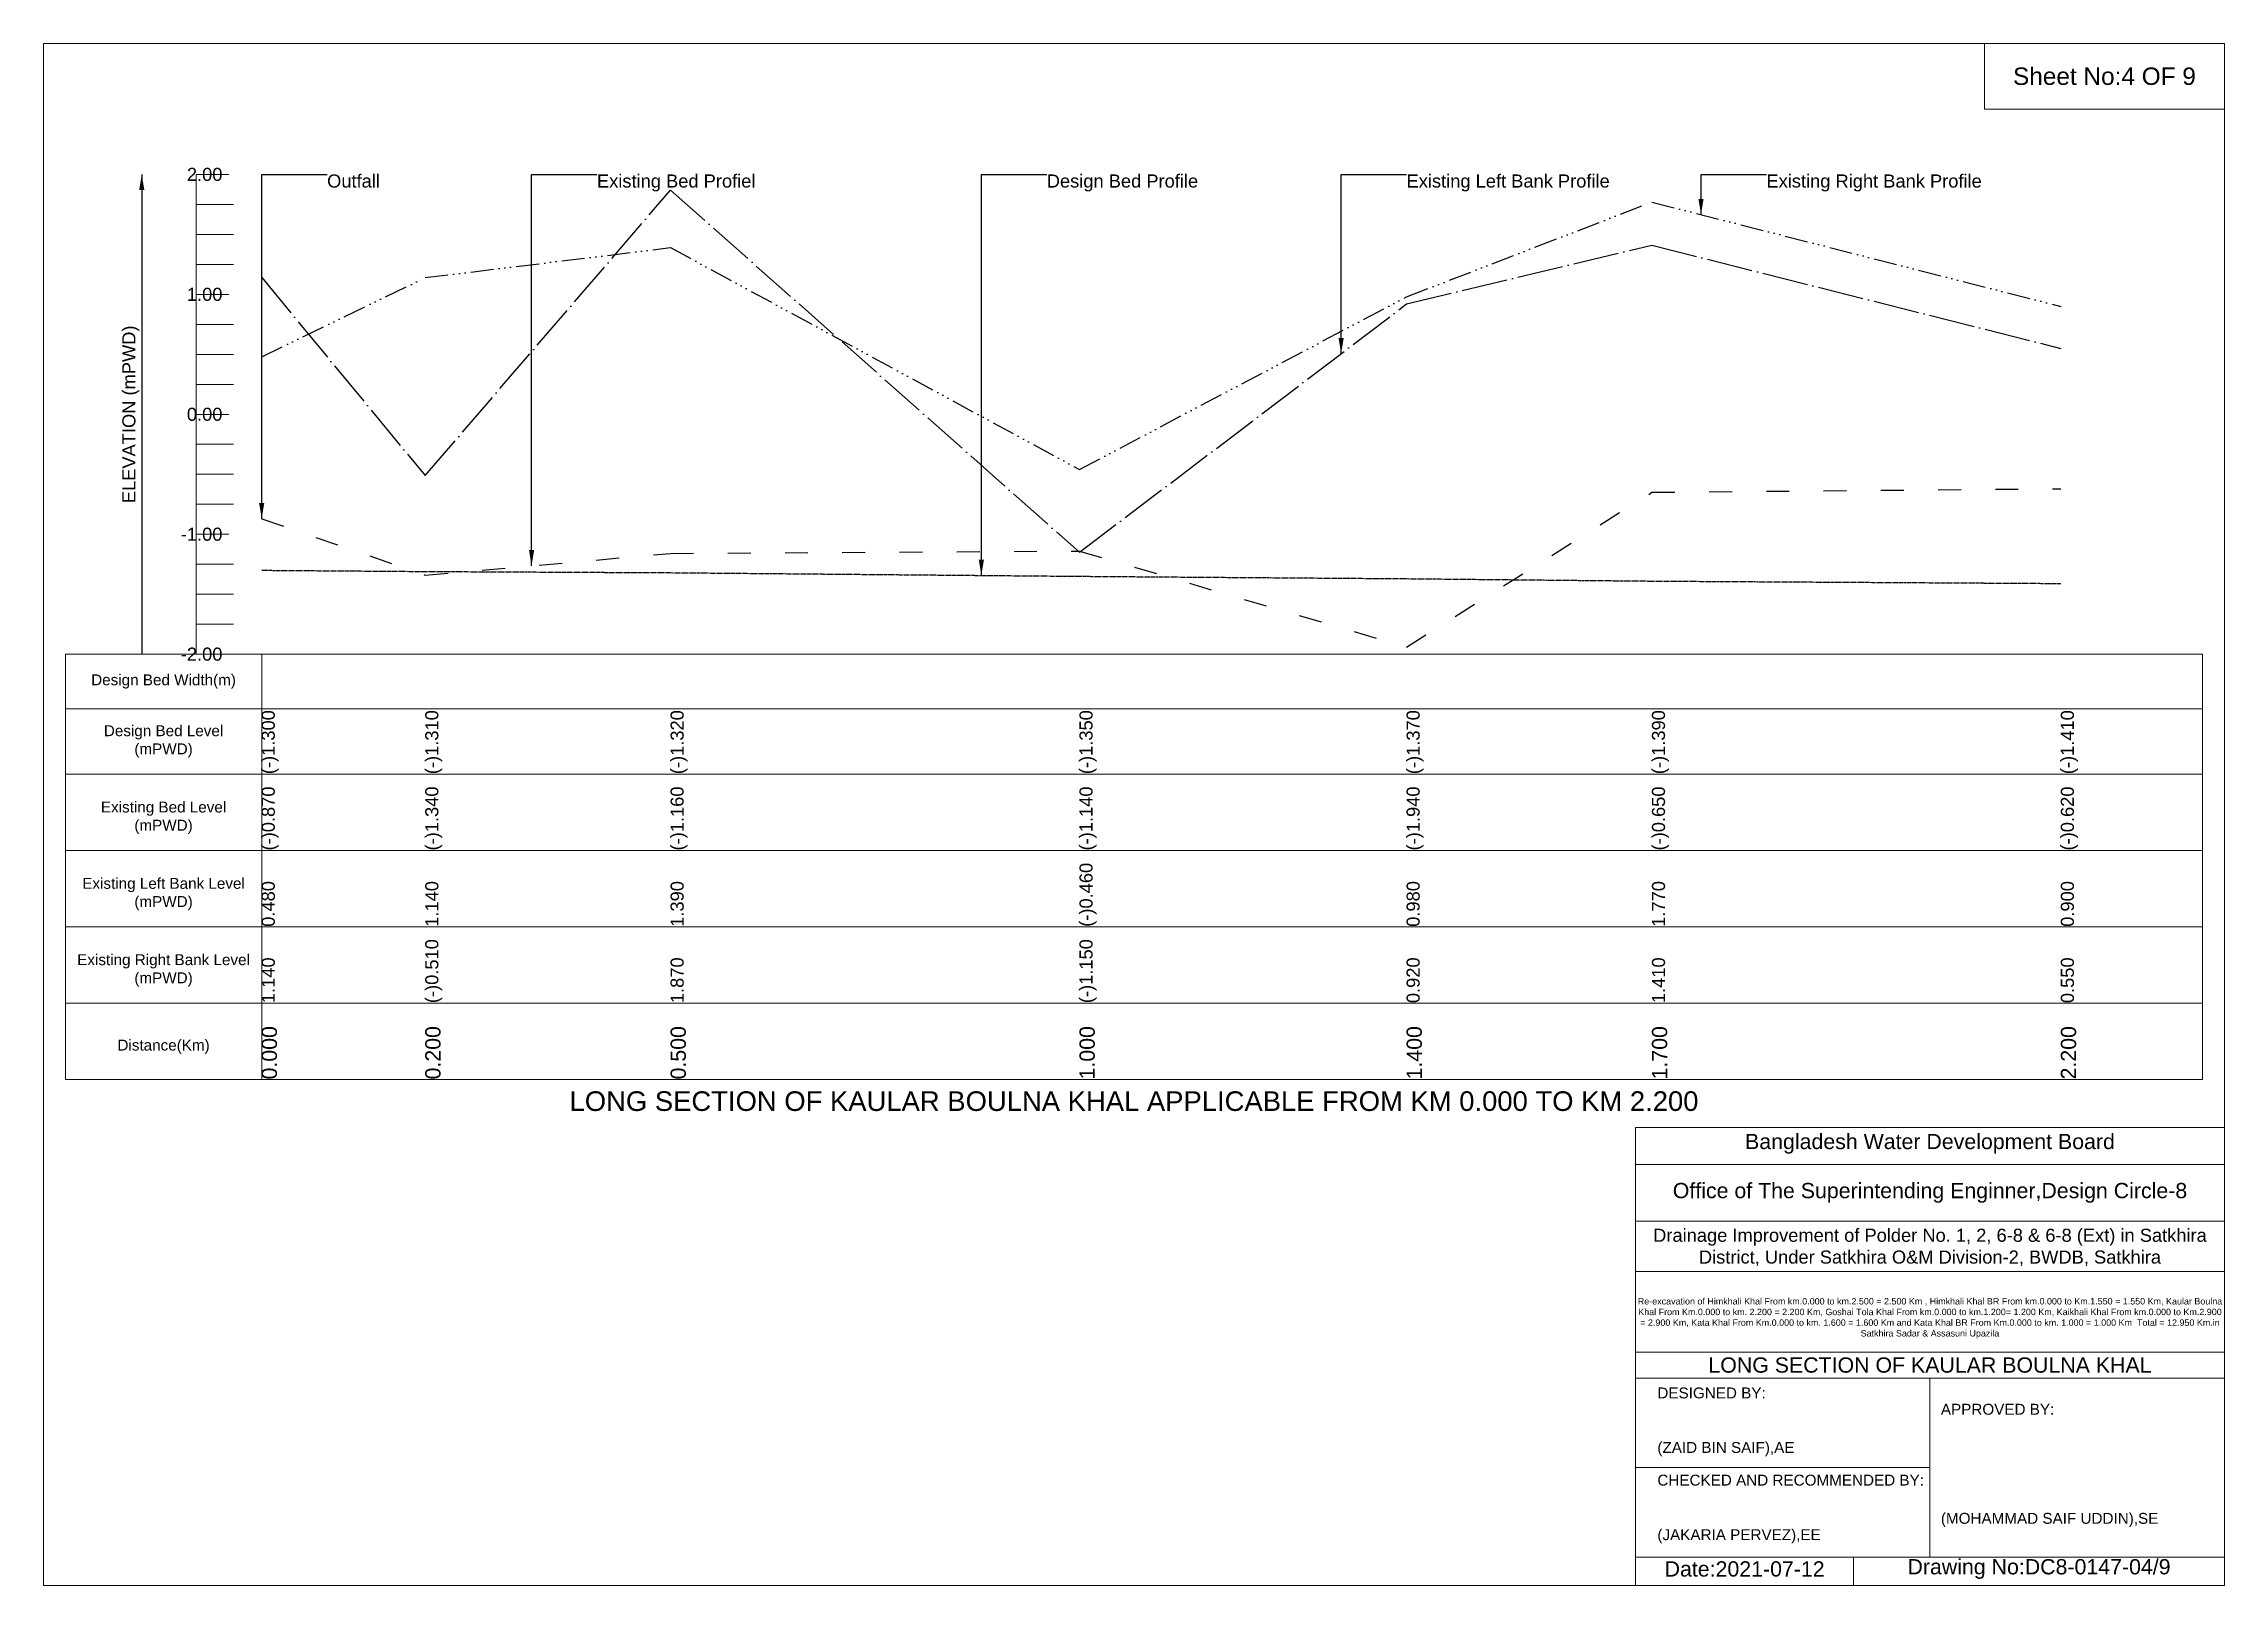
# Model space of a CAD drawing. Header units: inches. Extents: x 91000 to 628000, y -5656 to 0.
# Drawn here: x 310000 to 318000, y -5656 to 0 of the extents above; entities that cross this region are included whole.
import ezdxf

# ---------------------------------------------------------------- set-up
doc = ezdxf.new("R2010")
doc.units = ezdxf.units.IN
doc.header["$LTSCALE"] = 7
doc.header["$MEASUREMENT"] = 0
for name, pattern in [('ACAD_ISO03W100', [30, 12, -18]), ('ACAD_ISO04W100', [30, 24, -3, 0, -3]), ('ACAD_ISO14W100', [24, 12, -3, 0, -3, 0, -3, 0, -3]), ('CENTER', [2, 1.25, -0.25, 0.25, -0.25])]:
    doc.linetypes.add(name, pattern=pattern)
for name, color, linetype, lineweight in [('Design Bed Level Long Section', 7, 'CENTER', 25), ('Existing Bed Level for Long Section', 7, 'ACAD_ISO03W100', 25), ('Existing Left Bank of Long section', 7, 'ACAD_ISO04W100', 25), ('Existing Right Bank of Long Section', 7, 'ACAD_ISO14W100', 25), ('Long Section Border', 7, 'Continuous', 9), ('Long Section Labels', 7, 'Continuous', 9), ('Vscale for Long Section', 7, 'Continuous', 9)]:
    doc.layers.add(name, color=color, linetype=linetype, lineweight=lineweight)
doc.styles.get("Standard").update_dxf_attribs({"font": 'arial.ttf'})
doc.dimstyles.get("Standard").update_dxf_attribs({"dimtxt": 0.18, "dimasz": 0.18, "dimexe": 0.18, "dimexo": 0.0625, "dimgap": 0.09, "dimtad": 0, "dimtih": 1, "dimtoh": 1, "dimdec": 4, "dimzin": 0, "dimdsep": 46, "dimtxsty": 'Standard', "dimcen": 0.09, "dimadec": 0, "dimazin": 0, "dimtfac": 1, "dimtdec": 4, "dimtofl": 0, "dimtmove": 0, "dimatfit": 3, "dimfxl": 1, "dimtolj": 1, "dimtzin": 0, "dimarcsym": 0})

msp = doc.modelspace()

# ---------------------------------------------------------------- texts
at = {"layer": 'Long Section Border', "attachment_point": 5}
for s, insert, char_height in [('Sheet No:4 OF 9', (317560, -120), 64), ('Design Bed Width(m)', (310440, -2340), 40), ('Design Bed Level^J(mPWD)', (310440, -2560), 40), ('Existing Bed Level^J(mPWD)', (310440, -2840), 40), ('Existing Left Bank Level^J(mPWD)', (310440, -3120), 40), ('Existing Right Bank Level^J(mPWD)', (310440, -3400), 40), ('Distance(Km)', (310440, -3680), 40), ('LONG SECTION OF KAULAR BOULNA KHAL APPLICABLE FROM KM 0.000 TO KM 2.200', (314000, -3880), 72), ('Bangladesh Water Development Board', (316920, -4036), 56), ('Office of The Superintending Enginner,Design Circle-8', (316920, -4216), 56)]:
    msp.add_mtext(s, dxfattribs=dict(at, insert=insert, char_height=char_height))
at = {"layer": 'Long Section Border'}
for s, insert, char_height, width, attachment_point in [('Drainage Improvement of Polder No. 1, 2, 6-8 & 6-8 (Ext) in Satkhira District, Under Satkhira O&M Division-2, BWDB, Satkhira', (316920, -4416), 48, 2240, 5), ('Re-excavation of Himkhali Khal From km.0.000 to km.2.500 = 2.500 Km , Himkhali Khal BR From km.0.000 to Km.1.550 = 1.550 Km, Kaular Boulna Khal From Km.0.000 to km. 2.200 = 2.200 Km, Goshai Tola Khal From km.0.000 to km.1.200= 1.200 Km, Kaikhali Khal From km.0.000 to Km.2.900 = 2.900 Km, Kata Khal From Km.0.000 to km. 1.600 = 1.600 Km and Kata Khal BR From Km.0.000 to km. 1.000 = 1.000 Km  Total = 12.950 Km.in Satkhira Sadar & Assasuni Upazila', (316920, -4676), 23.4814, 2160, 5), ('LONG SECTION OF KAULAR BOULNA KHAL', (316920, -4848), 56, 2240, 5), ('DESIGNED BY:^J^J^J(ZAID BIN SAIF),AE', (315920, -5056), 40, 1120, 4), ('APPROVED BY:^J^J^J^J^J^J(MOHAMMAD SAIF UDDIN),SE', (316960, -5216), 40, 1120, 4), ('CHECKED AND RECOMMENDED BY:^J^J^J(JAKARIA PERVEZ),EE', (315920, -5376), 40, 1120, 4), ('Date:2021-07-12', (316240, -5596), 56, 1120, 5), ('Drawing No:DC8-0147-04/9', (317320, -5596), 56, 1760, 5)]:
    msp.add_mtext(s, dxfattribs=dict(at, insert=insert, char_height=char_height, width=width, attachment_point=attachment_point))
at = {"layer": 'Long Section Labels', "char_height": 48, "attachment_point": 1}
for s, insert in [('Outfall', (311040, -480)), ('Existing Bed Profiel', (312030, -480)), ('Design Bed Profile', (313680, -480)), ('Existing Left Bank Profile', (314999.9, -480)), ('Existing Right Bank Profile', (316320, -480))]:
    msp.add_mtext(s, dxfattribs=dict(at, insert=insert))
at = {"layer": 'Vscale for Long Section', "char_height": 48, "attachment_point": 6}
for s, insert in [('2.00', (310656, -480)), ('1.00', (310656, -920)), ('0.00', (310656, -1360)), ('-1.00', (310656, -1800)), ('-2.00', (310656, -2240))]:
    msp.add_mtext(s, dxfattribs=dict(at, insert=insert))
at = {"layer": 'Vscale for Long Section', "rotation": 90}
for s, insert, char_height, attachment_point in [('ELEVATION (mPWD)', (310320, -1360), 48, 5), ('(-)1.300', (310800, -2680), 48, 1), ('(-)1.310', (311400, -2680), 48, 1), ('(-)1.320', (312300, -2680), 48, 1), ('(-)1.350', (313800, -2680), 48, 1), ('(-)1.370', (315000, -2680), 48, 1), ('(-)1.390', (315900, -2680), 48, 1), ('(-)1.410', (317400, -2680), 48, 1), ('(-)0.870', (310800, -2960), 48, 1), ('(-)1.340', (311400, -2960), 48, 1), ('(-)1.160', (312300, -2960), 48, 1), ('(-)1.140', (313800, -2960), 48, 1), ('(-)1.940', (315000, -2960), 48, 1), ('(-)0.650', (315900, -2960), 48, 1), ('(-)0.620', (317400, -2960), 48, 1), ('(-)0.460', (313800, -3240), 48, 1), ('0.480', (310800, -3240), 48, 1), ('1.140', (311400, -3240), 48, 1), ('1.390', (312300, -3240), 48, 1), ('0.980', (315000, -3240), 48, 1), ('1.770', (315900, -3240), 48, 1), ('0.900', (317400, -3240), 48, 1), ('1.140', (310800, -3520), 48, 1), ('(-)0.510', (311400, -3520), 48, 1), ('1.870', (312300, -3520), 48, 1), ('(-)1.150', (313800, -3520), 48, 1), ('0.920', (315000, -3520), 48, 1), ('1.410', (315900, -3520), 48, 1), ('0.550', (317400, -3520), 48, 1), ('0.000', (310800, -3800), 56, 1), ('0.200', (311400, -3800), 56, 1), ('0.500', (312300, -3800), 56, 1), ('1.000', (313800, -3800), 56, 1), ('1.400', (315000, -3800), 56, 1), ('1.700', (315900, -3800), 56, 1), ('2.200', (317400, -3800), 56, 1)]:
    msp.add_mtext(s, dxfattribs=dict(at, insert=insert, char_height=char_height, attachment_point=attachment_point))

# ---------------------------------------------------------------- linework, layer by layer
at = {"layer": 'Design Bed Level Long Section'}
msp.add_lwpolyline([(310800, -1932), (311400, -1936.4), (312300, -1940.8), (313800, -1954), (315000, -1962.8), (315900, -1971.6), (317400, -1980.4)], dxfattribs=at)
at = {"layer": 'Existing Bed Level for Long Section'}
msp.add_lwpolyline([(310800, -1742.8), (311400, -1949.6), (312300, -1870.4), (313800, -1861.6), (315000, -2213.6), (315900, -1646), (317400, -1632.8)], dxfattribs=at)
at = {"layer": 'Existing Left Bank of Long section'}
msp.add_lwpolyline([(310800, -858.4), (311400, -1584.4), (312300, -537.2), (313800, -1866), (315000, -955.2), (315900, -739.6), (317400, -1118)], dxfattribs=at)
at = {"layer": 'Existing Right Bank of Long Section'}
msp.add_lwpolyline([(310800, -1148.8), (311400, -858.4), (312300, -748.4), (313800, -1562.4), (315000, -928.8), (315900, -581.2), (317400, -964)], dxfattribs=at)
at = {"layer": 'Long Section Border'}
for points in [[(310000, 0), (318000, 0), (318000, -5656), (310000, -5656)], [(317120, 0), (318000, 0), (318000, -240), (317120, -240)], [(310080, -2240), (317920, -2240), (317920, -3800), (310080, -3800)]]:
    msp.add_lwpolyline(points, close=True, dxfattribs=at)
for points in [[(310800, -2240), (310800, -3800)], [(310080, -2440), (317920, -2440)], [(310080, -2680), (317920, -2680)], [(310080, -2960), (317920, -2960)], [(310080, -3240), (317920, -3240)], [(310080, -3520), (317920, -3520)], [(315840, -5656), (315840, -3976), (318000, -3976)], [(315840, -4112), (318000, -4112)], [(315840, -4320), (318000, -4320)], [(315840, -4504), (318000, -4504)], [(315840, -4800), (318000, -4800)], [(315840, -4896), (318000, -4896)], [(316920, -4896), (316920, -5552)], [(315840, -5224), (316920, -5224)], [(315840, -5552), (318000, -5552)], [(316640, -5552), (316640, -5656)]]:
    msp.add_lwpolyline(points, dxfattribs=at)
at = {"layer": 'Vscale for Long Section'}
for points in [[(310560, -2240), (310560, -1800), (310560, -1360), (310560, -920), (310560, -480)], [(310560, -480), (310680, -480)], [(310560, -590), (310696, -590)], [(310560, -700), (310696, -700)], [(310560, -810), (310696, -810)], [(310560, -920), (310680, -920)], [(310560, -1030), (310696, -1030)], [(310560, -1140), (310696, -1140)], [(310560, -1250), (310696, -1250)], [(310560, -1360), (310680, -1360)], [(310560, -1470), (310696, -1470)], [(310560, -1580), (310696, -1580)], [(310560, -1690), (310696, -1690)], [(310560, -1800), (310680, -1800)], [(310560, -1910), (310696, -1910)], [(310560, -2020), (310696, -2020)], [(310560, -2130), (310696, -2130)], [(310560, -2240), (310680, -2240)]]:
    msp.add_lwpolyline(points, dxfattribs=at)

msp.set_redraw_order([(e.dxf.handle, doc.entitydb.next_handle()) for e in msp.query("TEXT MTEXT ATTDEF DIMENSION ARC_DIMENSION")])  # texts and dimensions are drawn at this point

# ---------------------------------------------------------------- leaders
at = {"layer": 'Long Section Labels', "annotation_type": 0, "has_hookline": 1, "hookline_direction": 0}
for points, text_width in [([(310800, -1742.8), (310800, -480), (311039.9, -480)], 185.8), ([(311790, -1915.3), (311790, -480), (312029.9, -480)], 571.4), ([(313440, -1950.8), (313440, -480), (313679.9, -480)], 547.4), ([(314759.9, -1137.4), (314759.9, -480), (314999.8, -480)], 737.4), ([(316080, -627.1), (316080, -480), (316319.9, -480)], 782)]:
    msp.add_leader(points, dimstyle='Standard', override={"dimasz": 57.6}, dxfattribs=dict(at, text_width=text_width))
at = {"layer": 'Vscale for Long Section'}
msp.add_leader([(310360, -480), (310360, -2240)], dimstyle='Standard', override={"dimasz": 57.6}, dxfattribs=at)

doc.saveas('drawing.dxf')
